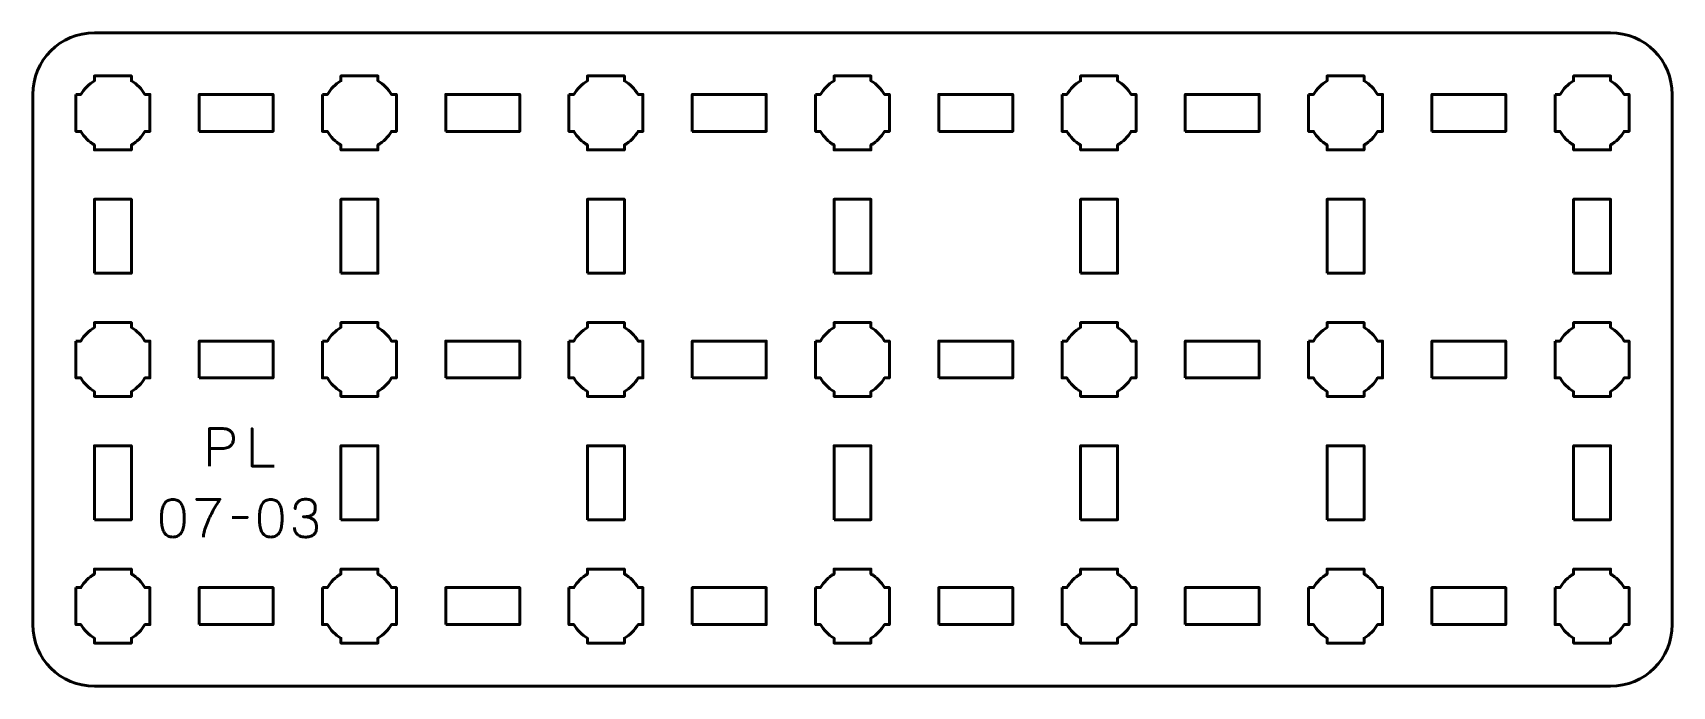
# Model space of a CAD drawing. Header units: centimetres. Extents: x -17.1 to -3.9, y -17.5 to -12.2.
import ezdxf

# ---------------------------------------------------------------- set-up
doc = ezdxf.new("R2010")
doc.units = ezdxf.units.CM
doc.header["$MEASUREMENT"] = 0
doc.layers.add('Layer 1', color=7, linetype='Continuous')

msp = doc.modelspace()

# ---------------------------------------------------------------- linework, layer by layer
at = {"layer": 'Layer 1', "color": 250, "lineweight": 53}
for points in [[(-15.8, -13), (-15.2, -13), (-15.2, -12.7), (-15.8, -12.7), (-15.8, -13)], [(-13.8, -13), (-13.2, -13), (-13.2, -12.7), (-13.8, -12.7), (-13.8, -13)], [(-11.8, -13), (-11.2, -13), (-11.2, -12.7), (-11.8, -12.7), (-11.8, -13)], [(-9.8, -13), (-9.2, -13), (-9.2, -12.7), (-9.8, -12.7), (-9.8, -13)], [(-7.8, -13), (-7.2, -13), (-7.2, -12.7), (-7.8, -12.7), (-7.8, -13)], [(-5.8, -13), (-5.2, -13), (-5.2, -12.7), (-5.8, -12.7), (-5.8, -13)], [(-16.65, -14.15), (-16.35, -14.15), (-16.35, -13.55), (-16.65, -13.55), (-16.65, -14.15)], [(-14.65, -14.15), (-14.35, -14.15), (-14.35, -13.55), (-14.65, -13.55), (-14.65, -14.15)], [(-12.65, -14.15), (-12.35, -14.15), (-12.35, -13.55), (-12.65, -13.55), (-12.65, -14.15)], [(-10.65, -14.15), (-10.35, -14.15), (-10.35, -13.55), (-10.65, -13.55), (-10.65, -14.15)], [(-8.65, -14.15), (-8.35, -14.15), (-8.35, -13.55), (-8.65, -13.55), (-8.65, -14.15)], [(-6.65, -14.15), (-6.35, -14.15), (-6.35, -13.55), (-6.65, -13.55), (-6.65, -14.15)], [(-4.65, -14.15), (-4.35, -14.15), (-4.35, -13.55), (-4.65, -13.55), (-4.65, -14.15)], [(-15.8, -15), (-15.2, -15), (-15.2, -14.7), (-15.8, -14.7), (-15.8, -15)], [(-13.8, -15), (-13.2, -15), (-13.2, -14.7), (-13.8, -14.7), (-13.8, -15)], [(-11.8, -15), (-11.2, -15), (-11.2, -14.7), (-11.8, -14.7), (-11.8, -15)], [(-9.8, -15), (-9.2, -15), (-9.2, -14.7), (-9.8, -14.7), (-9.8, -15)], [(-7.8, -15), (-7.2, -15), (-7.2, -14.7), (-7.8, -14.7), (-7.8, -15)], [(-5.8, -15), (-5.2, -15), (-5.2, -14.7), (-5.8, -14.7), (-5.8, -15)], [(-16.65, -16.15), (-16.35, -16.15), (-16.35, -15.55), (-16.65, -15.55), (-16.65, -16.15)], [(-14.65, -16.15), (-14.35, -16.15), (-14.35, -15.55), (-14.65, -15.55), (-14.65, -16.15)], [(-12.65, -16.15), (-12.35, -16.15), (-12.35, -15.55), (-12.65, -15.55), (-12.65, -16.15)], [(-10.65, -16.15), (-10.35, -16.15), (-10.35, -15.55), (-10.65, -15.55), (-10.65, -16.15)], [(-8.65, -16.15), (-8.35, -16.15), (-8.35, -15.55), (-8.65, -15.55), (-8.65, -16.15)], [(-6.65, -16.15), (-6.35, -16.15), (-6.35, -15.55), (-6.65, -15.55), (-6.65, -16.15)], [(-4.65, -16.15), (-4.35, -16.15), (-4.35, -15.55), (-4.65, -15.55), (-4.65, -16.15)], [(-15.8, -17), (-15.2, -17), (-15.2, -16.7), (-15.8, -16.7), (-15.8, -17)], [(-13.8, -17), (-13.2, -17), (-13.2, -16.7), (-13.8, -16.7), (-13.8, -17)], [(-11.8, -17), (-11.2, -17), (-11.2, -16.7), (-11.8, -16.7), (-11.8, -17)], [(-9.8, -17), (-9.2, -17), (-9.2, -16.7), (-9.8, -16.7), (-9.8, -17)], [(-7.8, -17), (-7.2, -17), (-7.2, -16.7), (-7.8, -16.7), (-7.8, -17)], [(-5.8, -17), (-5.2, -17), (-5.2, -16.7), (-5.8, -16.7), (-5.8, -17)]]:
    msp.add_lwpolyline(points, close=True, dxfattribs=at)
msp.add_open_spline([(-17.15, -17), (-17.15, -17), (-17.15, -12.7), (-17.15, -12.7), (-17.15, -12.7), (-17.15, -12.42391), (-16.92609, -12.2), (-16.65, -12.2), (-16.65, -12.2), (-16.65, -12.2), (-4.35, -12.2), (-4.35, -12.2), (-4.35, -12.2), (-4.07391, -12.2), (-3.85, -12.42391), (-3.85, -12.7), (-3.85, -12.7), (-3.85, -12.7), (-3.85, -17), (-3.85, -17), (-3.85, -17), (-3.85, -17.27609), (-4.07391, -17.5), (-4.35, -17.5), (-4.35, -17.5), (-4.35, -17.5), (-16.65, -17.5), (-16.65, -17.5), (-16.65, -17.5), (-16.92609, -17.5), (-17.15, -17.27609), (-17.15, -17)], degree=3, knots=[0, 0, 0, 0, 0.125, 0.125, 0.125, 0.125, 0.25, 0.25, 0.25, 0.25, 0.375, 0.375, 0.375, 0.375, 0.5, 0.5, 0.5, 0.5, 0.625, 0.625, 0.625, 0.625, 0.75, 0.75, 0.75, 0.75, 0.875, 0.875, 0.875, 0.875, 1, 1, 1, 1], dxfattribs=at)
at = {"layer": 'Layer 1', "lineweight": 53}
for points in [[(-16.8, -12.7), (-16.8, -12.7), (-16.75985, -12.7), (-16.75985, -12.7), (-16.75985, -12.7), (-16.7335, -12.65447), (-16.69553, -12.6165), (-16.65, -12.59015), (-16.65, -12.59015), (-16.65, -12.59015), (-16.65, -12.55), (-16.65, -12.55), (-16.65, -12.55), (-16.65, -12.55), (-16.5, -12.55), (-16.5, -12.55), (-16.5, -12.55), (-16.5, -12.55), (-16.35, -12.55), (-16.35, -12.55), (-16.35, -12.55), (-16.35, -12.55), (-16.35, -12.59015), (-16.35, -12.59015), (-16.35, -12.59015), (-16.30447, -12.6165), (-16.2665, -12.65447), (-16.24015, -12.7), (-16.24015, -12.7), (-16.24015, -12.7), (-16.2, -12.7), (-16.2, -12.7), (-16.2, -12.7), (-16.2, -12.7), (-16.2, -12.85), (-16.2, -12.85), (-16.2, -12.85), (-16.2, -12.85), (-16.2, -13), (-16.2, -13), (-16.2, -13), (-16.2, -13), (-16.24015, -13), (-16.24015, -13), (-16.24015, -13), (-16.2665, -13.04553), (-16.30447, -13.0835), (-16.35, -13.10985), (-16.35, -13.10985), (-16.35, -13.10985), (-16.35, -13.15), (-16.35, -13.15), (-16.35, -13.15), (-16.35, -13.15), (-16.5, -13.15), (-16.5, -13.15), (-16.5, -13.15), (-16.5, -13.15), (-16.65, -13.15), (-16.65, -13.15), (-16.65, -13.15), (-16.65, -13.15), (-16.65, -13.10985), (-16.65, -13.10985), (-16.65, -13.10985), (-16.69553, -13.0835), (-16.7335, -13.04553), (-16.75985, -13), (-16.75985, -13), (-16.75985, -13), (-16.8, -13), (-16.8, -13), (-16.8, -13), (-16.8, -13), (-16.8, -12.85), (-16.8, -12.85), (-16.8, -12.85), (-16.8, -12.85), (-16.8, -12.7), (-16.8, -12.7)], [(-14.8, -12.7), (-14.8, -12.7), (-14.75985, -12.7), (-14.75985, -12.7), (-14.75985, -12.7), (-14.7335, -12.65447), (-14.69553, -12.6165), (-14.65, -12.59015), (-14.65, -12.59015), (-14.65, -12.59015), (-14.65, -12.55), (-14.65, -12.55), (-14.65, -12.55), (-14.65, -12.55), (-14.5, -12.55), (-14.5, -12.55), (-14.5, -12.55), (-14.5, -12.55), (-14.35, -12.55), (-14.35, -12.55), (-14.35, -12.55), (-14.35, -12.55), (-14.35, -12.59015), (-14.35, -12.59015), (-14.35, -12.59015), (-14.30447, -12.6165), (-14.2665, -12.65447), (-14.24015, -12.7), (-14.24015, -12.7), (-14.24015, -12.7), (-14.2, -12.7), (-14.2, -12.7), (-14.2, -12.7), (-14.2, -12.7), (-14.2, -12.85), (-14.2, -12.85), (-14.2, -12.85), (-14.2, -12.85), (-14.2, -13), (-14.2, -13), (-14.2, -13), (-14.2, -13), (-14.24015, -13), (-14.24015, -13), (-14.24015, -13), (-14.2665, -13.04553), (-14.30447, -13.0835), (-14.35, -13.10985), (-14.35, -13.10985), (-14.35, -13.10985), (-14.35, -13.15), (-14.35, -13.15), (-14.35, -13.15), (-14.35, -13.15), (-14.5, -13.15), (-14.5, -13.15), (-14.5, -13.15), (-14.5, -13.15), (-14.65, -13.15), (-14.65, -13.15), (-14.65, -13.15), (-14.65, -13.15), (-14.65, -13.10985), (-14.65, -13.10985), (-14.65, -13.10985), (-14.69553, -13.0835), (-14.7335, -13.04553), (-14.75985, -13), (-14.75985, -13), (-14.75985, -13), (-14.8, -13), (-14.8, -13), (-14.8, -13), (-14.8, -13), (-14.8, -12.85), (-14.8, -12.85), (-14.8, -12.85), (-14.8, -12.85), (-14.8, -12.7), (-14.8, -12.7)], [(-12.8, -12.7), (-12.8, -12.7), (-12.75985, -12.7), (-12.75985, -12.7), (-12.75985, -12.7), (-12.7335, -12.65447), (-12.69553, -12.6165), (-12.65, -12.59015), (-12.65, -12.59015), (-12.65, -12.59015), (-12.65, -12.55), (-12.65, -12.55), (-12.65, -12.55), (-12.65, -12.55), (-12.5, -12.55), (-12.5, -12.55), (-12.5, -12.55), (-12.5, -12.55), (-12.35, -12.55), (-12.35, -12.55), (-12.35, -12.55), (-12.35, -12.55), (-12.35, -12.59015), (-12.35, -12.59015), (-12.35, -12.59015), (-12.30447, -12.6165), (-12.2665, -12.65447), (-12.24015, -12.7), (-12.24015, -12.7), (-12.24015, -12.7), (-12.2, -12.7), (-12.2, -12.7), (-12.2, -12.7), (-12.2, -12.7), (-12.2, -12.85), (-12.2, -12.85), (-12.2, -12.85), (-12.2, -12.85), (-12.2, -13), (-12.2, -13), (-12.2, -13), (-12.2, -13), (-12.24015, -13), (-12.24015, -13), (-12.24015, -13), (-12.2665, -13.04553), (-12.30447, -13.0835), (-12.35, -13.10985), (-12.35, -13.10985), (-12.35, -13.10985), (-12.35, -13.15), (-12.35, -13.15), (-12.35, -13.15), (-12.35, -13.15), (-12.5, -13.15), (-12.5, -13.15), (-12.5, -13.15), (-12.5, -13.15), (-12.65, -13.15), (-12.65, -13.15), (-12.65, -13.15), (-12.65, -13.15), (-12.65, -13.10985), (-12.65, -13.10985), (-12.65, -13.10985), (-12.69553, -13.0835), (-12.7335, -13.04553), (-12.75985, -13), (-12.75985, -13), (-12.75985, -13), (-12.8, -13), (-12.8, -13), (-12.8, -13), (-12.8, -13), (-12.8, -12.85), (-12.8, -12.85), (-12.8, -12.85), (-12.8, -12.85), (-12.8, -12.7), (-12.8, -12.7)], [(-10.8, -12.7), (-10.8, -12.7), (-10.75985, -12.7), (-10.75985, -12.7), (-10.75985, -12.7), (-10.7335, -12.65447), (-10.69553, -12.6165), (-10.65, -12.59015), (-10.65, -12.59015), (-10.65, -12.59015), (-10.65, -12.55), (-10.65, -12.55), (-10.65, -12.55), (-10.65, -12.55), (-10.5, -12.55), (-10.5, -12.55), (-10.5, -12.55), (-10.5, -12.55), (-10.35, -12.55), (-10.35, -12.55), (-10.35, -12.55), (-10.35, -12.55), (-10.35, -12.59015), (-10.35, -12.59015), (-10.35, -12.59015), (-10.30447, -12.6165), (-10.2665, -12.65447), (-10.24015, -12.7), (-10.24015, -12.7), (-10.24015, -12.7), (-10.2, -12.7), (-10.2, -12.7), (-10.2, -12.7), (-10.2, -12.7), (-10.2, -12.85), (-10.2, -12.85), (-10.2, -12.85), (-10.2, -12.85), (-10.2, -13), (-10.2, -13), (-10.2, -13), (-10.2, -13), (-10.24015, -13), (-10.24015, -13), (-10.24015, -13), (-10.2665, -13.04553), (-10.30447, -13.0835), (-10.35, -13.10985), (-10.35, -13.10985), (-10.35, -13.10985), (-10.35, -13.15), (-10.35, -13.15), (-10.35, -13.15), (-10.35, -13.15), (-10.5, -13.15), (-10.5, -13.15), (-10.5, -13.15), (-10.5, -13.15), (-10.65, -13.15), (-10.65, -13.15), (-10.65, -13.15), (-10.65, -13.15), (-10.65, -13.10985), (-10.65, -13.10985), (-10.65, -13.10985), (-10.69553, -13.0835), (-10.7335, -13.04553), (-10.75985, -13), (-10.75985, -13), (-10.75985, -13), (-10.8, -13), (-10.8, -13), (-10.8, -13), (-10.8, -13), (-10.8, -12.85), (-10.8, -12.85), (-10.8, -12.85), (-10.8, -12.85), (-10.8, -12.7), (-10.8, -12.7)], [(-8.8, -12.7), (-8.8, -12.7), (-8.75985, -12.7), (-8.75985, -12.7), (-8.75985, -12.7), (-8.7335, -12.65447), (-8.69553, -12.6165), (-8.65, -12.59015), (-8.65, -12.59015), (-8.65, -12.59015), (-8.65, -12.55), (-8.65, -12.55), (-8.65, -12.55), (-8.65, -12.55), (-8.5, -12.55), (-8.5, -12.55), (-8.5, -12.55), (-8.5, -12.55), (-8.35, -12.55), (-8.35, -12.55), (-8.35, -12.55), (-8.35, -12.55), (-8.35, -12.59015), (-8.35, -12.59015), (-8.35, -12.59015), (-8.30447, -12.6165), (-8.2665, -12.65447), (-8.24015, -12.7), (-8.24015, -12.7), (-8.24015, -12.7), (-8.2, -12.7), (-8.2, -12.7), (-8.2, -12.7), (-8.2, -12.7), (-8.2, -12.85), (-8.2, -12.85), (-8.2, -12.85), (-8.2, -12.85), (-8.2, -13), (-8.2, -13), (-8.2, -13), (-8.2, -13), (-8.24015, -13), (-8.24015, -13), (-8.24015, -13), (-8.2665, -13.04553), (-8.30447, -13.0835), (-8.35, -13.10985), (-8.35, -13.10985), (-8.35, -13.10985), (-8.35, -13.15), (-8.35, -13.15), (-8.35, -13.15), (-8.35, -13.15), (-8.5, -13.15), (-8.5, -13.15), (-8.5, -13.15), (-8.5, -13.15), (-8.65, -13.15), (-8.65, -13.15), (-8.65, -13.15), (-8.65, -13.15), (-8.65, -13.10985), (-8.65, -13.10985), (-8.65, -13.10985), (-8.69553, -13.0835), (-8.7335, -13.04553), (-8.75985, -13), (-8.75985, -13), (-8.75985, -13), (-8.8, -13), (-8.8, -13), (-8.8, -13), (-8.8, -13), (-8.8, -12.85), (-8.8, -12.85), (-8.8, -12.85), (-8.8, -12.85), (-8.8, -12.7), (-8.8, -12.7)], [(-6.8, -12.7), (-6.8, -12.7), (-6.75985, -12.7), (-6.75985, -12.7), (-6.75985, -12.7), (-6.7335, -12.65447), (-6.69553, -12.6165), (-6.65, -12.59015), (-6.65, -12.59015), (-6.65, -12.59015), (-6.65, -12.55), (-6.65, -12.55), (-6.65, -12.55), (-6.65, -12.55), (-6.5, -12.55), (-6.5, -12.55), (-6.5, -12.55), (-6.5, -12.55), (-6.35, -12.55), (-6.35, -12.55), (-6.35, -12.55), (-6.35, -12.55), (-6.35, -12.59015), (-6.35, -12.59015), (-6.35, -12.59015), (-6.30447, -12.6165), (-6.2665, -12.65447), (-6.24015, -12.7), (-6.24015, -12.7), (-6.24015, -12.7), (-6.2, -12.7), (-6.2, -12.7), (-6.2, -12.7), (-6.2, -12.7), (-6.2, -12.85), (-6.2, -12.85), (-6.2, -12.85), (-6.2, -12.85), (-6.2, -13), (-6.2, -13), (-6.2, -13), (-6.2, -13), (-6.24015, -13), (-6.24015, -13), (-6.24015, -13), (-6.2665, -13.04553), (-6.30447, -13.0835), (-6.35, -13.10985), (-6.35, -13.10985), (-6.35, -13.10985), (-6.35, -13.15), (-6.35, -13.15), (-6.35, -13.15), (-6.35, -13.15), (-6.5, -13.15), (-6.5, -13.15), (-6.5, -13.15), (-6.5, -13.15), (-6.65, -13.15), (-6.65, -13.15), (-6.65, -13.15), (-6.65, -13.15), (-6.65, -13.10985), (-6.65, -13.10985), (-6.65, -13.10985), (-6.69553, -13.0835), (-6.7335, -13.04553), (-6.75985, -13), (-6.75985, -13), (-6.75985, -13), (-6.8, -13), (-6.8, -13), (-6.8, -13), (-6.8, -13), (-6.8, -12.85), (-6.8, -12.85), (-6.8, -12.85), (-6.8, -12.85), (-6.8, -12.7), (-6.8, -12.7)], [(-4.8, -12.7), (-4.8, -12.7), (-4.75985, -12.7), (-4.75985, -12.7), (-4.75985, -12.7), (-4.7335, -12.65447), (-4.69553, -12.6165), (-4.65, -12.59015), (-4.65, -12.59015), (-4.65, -12.59015), (-4.65, -12.55), (-4.65, -12.55), (-4.65, -12.55), (-4.65, -12.55), (-4.5, -12.55), (-4.5, -12.55), (-4.5, -12.55), (-4.5, -12.55), (-4.35, -12.55), (-4.35, -12.55), (-4.35, -12.55), (-4.35, -12.55), (-4.35, -12.59015), (-4.35, -12.59015), (-4.35, -12.59015), (-4.30447, -12.6165), (-4.2665, -12.65447), (-4.24015, -12.7), (-4.24015, -12.7), (-4.24015, -12.7), (-4.2, -12.7), (-4.2, -12.7), (-4.2, -12.7), (-4.2, -12.7), (-4.2, -12.85), (-4.2, -12.85), (-4.2, -12.85), (-4.2, -12.85), (-4.2, -13), (-4.2, -13), (-4.2, -13), (-4.2, -13), (-4.24015, -13), (-4.24015, -13), (-4.24015, -13), (-4.2665, -13.04553), (-4.30447, -13.0835), (-4.35, -13.10985), (-4.35, -13.10985), (-4.35, -13.10985), (-4.35, -13.15), (-4.35, -13.15), (-4.35, -13.15), (-4.35, -13.15), (-4.5, -13.15), (-4.5, -13.15), (-4.5, -13.15), (-4.5, -13.15), (-4.65, -13.15), (-4.65, -13.15), (-4.65, -13.15), (-4.65, -13.15), (-4.65, -13.10985), (-4.65, -13.10985), (-4.65, -13.10985), (-4.69553, -13.0835), (-4.7335, -13.04553), (-4.75985, -13), (-4.75985, -13), (-4.75985, -13), (-4.8, -13), (-4.8, -13), (-4.8, -13), (-4.8, -13), (-4.8, -12.85), (-4.8, -12.85), (-4.8, -12.85), (-4.8, -12.85), (-4.8, -12.7), (-4.8, -12.7)], [(-16.8, -14.7), (-16.8, -14.7), (-16.75985, -14.7), (-16.75985, -14.7), (-16.75985, -14.7), (-16.7335, -14.65447), (-16.69553, -14.6165), (-16.65, -14.59015), (-16.65, -14.59015), (-16.65, -14.59015), (-16.65, -14.55), (-16.65, -14.55), (-16.65, -14.55), (-16.65, -14.55), (-16.5, -14.55), (-16.5, -14.55), (-16.5, -14.55), (-16.5, -14.55), (-16.35, -14.55), (-16.35, -14.55), (-16.35, -14.55), (-16.35, -14.55), (-16.35, -14.59015), (-16.35, -14.59015), (-16.35, -14.59015), (-16.30447, -14.6165), (-16.2665, -14.65447), (-16.24015, -14.7), (-16.24015, -14.7), (-16.24015, -14.7), (-16.2, -14.7), (-16.2, -14.7), (-16.2, -14.7), (-16.2, -14.7), (-16.2, -14.85), (-16.2, -14.85), (-16.2, -14.85), (-16.2, -14.85), (-16.2, -15), (-16.2, -15), (-16.2, -15), (-16.2, -15), (-16.24015, -15), (-16.24015, -15), (-16.24015, -15), (-16.2665, -15.04553), (-16.30447, -15.0835), (-16.35, -15.10985), (-16.35, -15.10985), (-16.35, -15.10985), (-16.35, -15.15), (-16.35, -15.15), (-16.35, -15.15), (-16.35, -15.15), (-16.5, -15.15), (-16.5, -15.15), (-16.5, -15.15), (-16.5, -15.15), (-16.65, -15.15), (-16.65, -15.15), (-16.65, -15.15), (-16.65, -15.15), (-16.65, -15.10985), (-16.65, -15.10985), (-16.65, -15.10985), (-16.69553, -15.0835), (-16.7335, -15.04553), (-16.75985, -15), (-16.75985, -15), (-16.75985, -15), (-16.8, -15), (-16.8, -15), (-16.8, -15), (-16.8, -15), (-16.8, -14.85), (-16.8, -14.85), (-16.8, -14.85), (-16.8, -14.85), (-16.8, -14.7), (-16.8, -14.7)], [(-14.8, -14.7), (-14.8, -14.7), (-14.75985, -14.7), (-14.75985, -14.7), (-14.75985, -14.7), (-14.7335, -14.65447), (-14.69553, -14.6165), (-14.65, -14.59015), (-14.65, -14.59015), (-14.65, -14.59015), (-14.65, -14.55), (-14.65, -14.55), (-14.65, -14.55), (-14.65, -14.55), (-14.5, -14.55), (-14.5, -14.55), (-14.5, -14.55), (-14.5, -14.55), (-14.35, -14.55), (-14.35, -14.55), (-14.35, -14.55), (-14.35, -14.55), (-14.35, -14.59015), (-14.35, -14.59015), (-14.35, -14.59015), (-14.30447, -14.6165), (-14.2665, -14.65447), (-14.24015, -14.7), (-14.24015, -14.7), (-14.24015, -14.7), (-14.2, -14.7), (-14.2, -14.7), (-14.2, -14.7), (-14.2, -14.7), (-14.2, -14.85), (-14.2, -14.85), (-14.2, -14.85), (-14.2, -14.85), (-14.2, -15), (-14.2, -15), (-14.2, -15), (-14.2, -15), (-14.24015, -15), (-14.24015, -15), (-14.24015, -15), (-14.2665, -15.04553), (-14.30447, -15.0835), (-14.35, -15.10985), (-14.35, -15.10985), (-14.35, -15.10985), (-14.35, -15.15), (-14.35, -15.15), (-14.35, -15.15), (-14.35, -15.15), (-14.5, -15.15), (-14.5, -15.15), (-14.5, -15.15), (-14.5, -15.15), (-14.65, -15.15), (-14.65, -15.15), (-14.65, -15.15), (-14.65, -15.15), (-14.65, -15.10985), (-14.65, -15.10985), (-14.65, -15.10985), (-14.69553, -15.0835), (-14.7335, -15.04553), (-14.75985, -15), (-14.75985, -15), (-14.75985, -15), (-14.8, -15), (-14.8, -15), (-14.8, -15), (-14.8, -15), (-14.8, -14.85), (-14.8, -14.85), (-14.8, -14.85), (-14.8, -14.85), (-14.8, -14.7), (-14.8, -14.7)], [(-12.8, -14.7), (-12.8, -14.7), (-12.75985, -14.7), (-12.75985, -14.7), (-12.75985, -14.7), (-12.7335, -14.65447), (-12.69553, -14.6165), (-12.65, -14.59015), (-12.65, -14.59015), (-12.65, -14.59015), (-12.65, -14.55), (-12.65, -14.55), (-12.65, -14.55), (-12.65, -14.55), (-12.5, -14.55), (-12.5, -14.55), (-12.5, -14.55), (-12.5, -14.55), (-12.35, -14.55), (-12.35, -14.55), (-12.35, -14.55), (-12.35, -14.55), (-12.35, -14.59015), (-12.35, -14.59015), (-12.35, -14.59015), (-12.30447, -14.6165), (-12.2665, -14.65447), (-12.24015, -14.7), (-12.24015, -14.7), (-12.24015, -14.7), (-12.2, -14.7), (-12.2, -14.7), (-12.2, -14.7), (-12.2, -14.7), (-12.2, -14.85), (-12.2, -14.85), (-12.2, -14.85), (-12.2, -14.85), (-12.2, -15), (-12.2, -15), (-12.2, -15), (-12.2, -15), (-12.24015, -15), (-12.24015, -15), (-12.24015, -15), (-12.2665, -15.04553), (-12.30447, -15.0835), (-12.35, -15.10985), (-12.35, -15.10985), (-12.35, -15.10985), (-12.35, -15.15), (-12.35, -15.15), (-12.35, -15.15), (-12.35, -15.15), (-12.5, -15.15), (-12.5, -15.15), (-12.5, -15.15), (-12.5, -15.15), (-12.65, -15.15), (-12.65, -15.15), (-12.65, -15.15), (-12.65, -15.15), (-12.65, -15.10985), (-12.65, -15.10985), (-12.65, -15.10985), (-12.69553, -15.0835), (-12.7335, -15.04553), (-12.75985, -15), (-12.75985, -15), (-12.75985, -15), (-12.8, -15), (-12.8, -15), (-12.8, -15), (-12.8, -15), (-12.8, -14.85), (-12.8, -14.85), (-12.8, -14.85), (-12.8, -14.85), (-12.8, -14.7), (-12.8, -14.7)], [(-10.8, -14.7), (-10.8, -14.7), (-10.75985, -14.7), (-10.75985, -14.7), (-10.75985, -14.7), (-10.7335, -14.65447), (-10.69553, -14.6165), (-10.65, -14.59015), (-10.65, -14.59015), (-10.65, -14.59015), (-10.65, -14.55), (-10.65, -14.55), (-10.65, -14.55), (-10.65, -14.55), (-10.5, -14.55), (-10.5, -14.55), (-10.5, -14.55), (-10.5, -14.55), (-10.35, -14.55), (-10.35, -14.55), (-10.35, -14.55), (-10.35, -14.55), (-10.35, -14.59015), (-10.35, -14.59015), (-10.35, -14.59015), (-10.30447, -14.6165), (-10.2665, -14.65447), (-10.24015, -14.7), (-10.24015, -14.7), (-10.24015, -14.7), (-10.2, -14.7), (-10.2, -14.7), (-10.2, -14.7), (-10.2, -14.7), (-10.2, -14.85), (-10.2, -14.85), (-10.2, -14.85), (-10.2, -14.85), (-10.2, -15), (-10.2, -15), (-10.2, -15), (-10.2, -15), (-10.24015, -15), (-10.24015, -15), (-10.24015, -15), (-10.2665, -15.04553), (-10.30447, -15.0835), (-10.35, -15.10985), (-10.35, -15.10985), (-10.35, -15.10985), (-10.35, -15.15), (-10.35, -15.15), (-10.35, -15.15), (-10.35, -15.15), (-10.5, -15.15), (-10.5, -15.15), (-10.5, -15.15), (-10.5, -15.15), (-10.65, -15.15), (-10.65, -15.15), (-10.65, -15.15), (-10.65, -15.15), (-10.65, -15.10985), (-10.65, -15.10985), (-10.65, -15.10985), (-10.69553, -15.0835), (-10.7335, -15.04553), (-10.75985, -15), (-10.75985, -15), (-10.75985, -15), (-10.8, -15), (-10.8, -15), (-10.8, -15), (-10.8, -15), (-10.8, -14.85), (-10.8, -14.85), (-10.8, -14.85), (-10.8, -14.85), (-10.8, -14.7), (-10.8, -14.7)], [(-8.8, -14.7), (-8.8, -14.7), (-8.75985, -14.7), (-8.75985, -14.7), (-8.75985, -14.7), (-8.7335, -14.65447), (-8.69553, -14.6165), (-8.65, -14.59015), (-8.65, -14.59015), (-8.65, -14.59015), (-8.65, -14.55), (-8.65, -14.55), (-8.65, -14.55), (-8.65, -14.55), (-8.5, -14.55), (-8.5, -14.55), (-8.5, -14.55), (-8.5, -14.55), (-8.35, -14.55), (-8.35, -14.55), (-8.35, -14.55), (-8.35, -14.55), (-8.35, -14.59015), (-8.35, -14.59015), (-8.35, -14.59015), (-8.30447, -14.6165), (-8.2665, -14.65447), (-8.24015, -14.7), (-8.24015, -14.7), (-8.24015, -14.7), (-8.2, -14.7), (-8.2, -14.7), (-8.2, -14.7), (-8.2, -14.7), (-8.2, -14.85), (-8.2, -14.85), (-8.2, -14.85), (-8.2, -14.85), (-8.2, -15), (-8.2, -15), (-8.2, -15), (-8.2, -15), (-8.24015, -15), (-8.24015, -15), (-8.24015, -15), (-8.2665, -15.04553), (-8.30447, -15.0835), (-8.35, -15.10985), (-8.35, -15.10985), (-8.35, -15.10985), (-8.35, -15.15), (-8.35, -15.15), (-8.35, -15.15), (-8.35, -15.15), (-8.5, -15.15), (-8.5, -15.15), (-8.5, -15.15), (-8.5, -15.15), (-8.65, -15.15), (-8.65, -15.15), (-8.65, -15.15), (-8.65, -15.15), (-8.65, -15.10985), (-8.65, -15.10985), (-8.65, -15.10985), (-8.69553, -15.0835), (-8.7335, -15.04553), (-8.75985, -15), (-8.75985, -15), (-8.75985, -15), (-8.8, -15), (-8.8, -15), (-8.8, -15), (-8.8, -15), (-8.8, -14.85), (-8.8, -14.85), (-8.8, -14.85), (-8.8, -14.85), (-8.8, -14.7), (-8.8, -14.7)], [(-6.8, -14.7), (-6.8, -14.7), (-6.75985, -14.7), (-6.75985, -14.7), (-6.75985, -14.7), (-6.7335, -14.65447), (-6.69553, -14.6165), (-6.65, -14.59015), (-6.65, -14.59015), (-6.65, -14.59015), (-6.65, -14.55), (-6.65, -14.55), (-6.65, -14.55), (-6.65, -14.55), (-6.5, -14.55), (-6.5, -14.55), (-6.5, -14.55), (-6.5, -14.55), (-6.35, -14.55), (-6.35, -14.55), (-6.35, -14.55), (-6.35, -14.55), (-6.35, -14.59015), (-6.35, -14.59015), (-6.35, -14.59015), (-6.30447, -14.6165), (-6.2665, -14.65447), (-6.24015, -14.7), (-6.24015, -14.7), (-6.24015, -14.7), (-6.2, -14.7), (-6.2, -14.7), (-6.2, -14.7), (-6.2, -14.7), (-6.2, -14.85), (-6.2, -14.85), (-6.2, -14.85), (-6.2, -14.85), (-6.2, -15), (-6.2, -15), (-6.2, -15), (-6.2, -15), (-6.24015, -15), (-6.24015, -15), (-6.24015, -15), (-6.2665, -15.04553), (-6.30447, -15.0835), (-6.35, -15.10985), (-6.35, -15.10985), (-6.35, -15.10985), (-6.35, -15.15), (-6.35, -15.15), (-6.35, -15.15), (-6.35, -15.15), (-6.5, -15.15), (-6.5, -15.15), (-6.5, -15.15), (-6.5, -15.15), (-6.65, -15.15), (-6.65, -15.15), (-6.65, -15.15), (-6.65, -15.15), (-6.65, -15.10985), (-6.65, -15.10985), (-6.65, -15.10985), (-6.69553, -15.0835), (-6.7335, -15.04553), (-6.75985, -15), (-6.75985, -15), (-6.75985, -15), (-6.8, -15), (-6.8, -15), (-6.8, -15), (-6.8, -15), (-6.8, -14.85), (-6.8, -14.85), (-6.8, -14.85), (-6.8, -14.85), (-6.8, -14.7), (-6.8, -14.7)], [(-4.8, -14.7), (-4.8, -14.7), (-4.75985, -14.7), (-4.75985, -14.7), (-4.75985, -14.7), (-4.7335, -14.65447), (-4.69553, -14.6165), (-4.65, -14.59015), (-4.65, -14.59015), (-4.65, -14.59015), (-4.65, -14.55), (-4.65, -14.55), (-4.65, -14.55), (-4.65, -14.55), (-4.5, -14.55), (-4.5, -14.55), (-4.5, -14.55), (-4.5, -14.55), (-4.35, -14.55), (-4.35, -14.55), (-4.35, -14.55), (-4.35, -14.55), (-4.35, -14.59015), (-4.35, -14.59015), (-4.35, -14.59015), (-4.30447, -14.6165), (-4.2665, -14.65447), (-4.24015, -14.7), (-4.24015, -14.7), (-4.24015, -14.7), (-4.2, -14.7), (-4.2, -14.7), (-4.2, -14.7), (-4.2, -14.7), (-4.2, -14.85), (-4.2, -14.85), (-4.2, -14.85), (-4.2, -14.85), (-4.2, -15), (-4.2, -15), (-4.2, -15), (-4.2, -15), (-4.24015, -15), (-4.24015, -15), (-4.24015, -15), (-4.2665, -15.04553), (-4.30447, -15.0835), (-4.35, -15.10985), (-4.35, -15.10985), (-4.35, -15.10985), (-4.35, -15.15), (-4.35, -15.15), (-4.35, -15.15), (-4.35, -15.15), (-4.5, -15.15), (-4.5, -15.15), (-4.5, -15.15), (-4.5, -15.15), (-4.65, -15.15), (-4.65, -15.15), (-4.65, -15.15), (-4.65, -15.15), (-4.65, -15.10985), (-4.65, -15.10985), (-4.65, -15.10985), (-4.69553, -15.0835), (-4.7335, -15.04553), (-4.75985, -15), (-4.75985, -15), (-4.75985, -15), (-4.8, -15), (-4.8, -15), (-4.8, -15), (-4.8, -15), (-4.8, -14.85), (-4.8, -14.85), (-4.8, -14.85), (-4.8, -14.85), (-4.8, -14.7), (-4.8, -14.7)], [(-16.8, -16.7), (-16.8, -16.7), (-16.75985, -16.7), (-16.75985, -16.7), (-16.75985, -16.7), (-16.7335, -16.65447), (-16.69553, -16.6165), (-16.65, -16.59015), (-16.65, -16.59015), (-16.65, -16.59015), (-16.65, -16.55), (-16.65, -16.55), (-16.65, -16.55), (-16.65, -16.55), (-16.5, -16.55), (-16.5, -16.55), (-16.5, -16.55), (-16.5, -16.55), (-16.35, -16.55), (-16.35, -16.55), (-16.35, -16.55), (-16.35, -16.55), (-16.35, -16.59015), (-16.35, -16.59015), (-16.35, -16.59015), (-16.30447, -16.6165), (-16.2665, -16.65447), (-16.24015, -16.7), (-16.24015, -16.7), (-16.24015, -16.7), (-16.2, -16.7), (-16.2, -16.7), (-16.2, -16.7), (-16.2, -16.7), (-16.2, -16.85), (-16.2, -16.85), (-16.2, -16.85), (-16.2, -16.85), (-16.2, -17), (-16.2, -17), (-16.2, -17), (-16.2, -17), (-16.24015, -17), (-16.24015, -17), (-16.24015, -17), (-16.2665, -17.04553), (-16.30447, -17.0835), (-16.35, -17.10985), (-16.35, -17.10985), (-16.35, -17.10985), (-16.35, -17.15), (-16.35, -17.15), (-16.35, -17.15), (-16.35, -17.15), (-16.5, -17.15), (-16.5, -17.15), (-16.5, -17.15), (-16.5, -17.15), (-16.65, -17.15), (-16.65, -17.15), (-16.65, -17.15), (-16.65, -17.15), (-16.65, -17.10985), (-16.65, -17.10985), (-16.65, -17.10985), (-16.69553, -17.0835), (-16.7335, -17.04553), (-16.75985, -17), (-16.75985, -17), (-16.75985, -17), (-16.8, -17), (-16.8, -17), (-16.8, -17), (-16.8, -17), (-16.8, -16.85), (-16.8, -16.85), (-16.8, -16.85), (-16.8, -16.85), (-16.8, -16.7), (-16.8, -16.7)], [(-14.8, -16.7), (-14.8, -16.7), (-14.75985, -16.7), (-14.75985, -16.7), (-14.75985, -16.7), (-14.7335, -16.65447), (-14.69553, -16.6165), (-14.65, -16.59015), (-14.65, -16.59015), (-14.65, -16.59015), (-14.65, -16.55), (-14.65, -16.55), (-14.65, -16.55), (-14.65, -16.55), (-14.5, -16.55), (-14.5, -16.55), (-14.5, -16.55), (-14.5, -16.55), (-14.35, -16.55), (-14.35, -16.55), (-14.35, -16.55), (-14.35, -16.55), (-14.35, -16.59015), (-14.35, -16.59015), (-14.35, -16.59015), (-14.30447, -16.6165), (-14.2665, -16.65447), (-14.24015, -16.7), (-14.24015, -16.7), (-14.24015, -16.7), (-14.2, -16.7), (-14.2, -16.7), (-14.2, -16.7), (-14.2, -16.7), (-14.2, -16.85), (-14.2, -16.85), (-14.2, -16.85), (-14.2, -16.85), (-14.2, -17), (-14.2, -17), (-14.2, -17), (-14.2, -17), (-14.24015, -17), (-14.24015, -17), (-14.24015, -17), (-14.2665, -17.04553), (-14.30447, -17.0835), (-14.35, -17.10985), (-14.35, -17.10985), (-14.35, -17.10985), (-14.35, -17.15), (-14.35, -17.15), (-14.35, -17.15), (-14.35, -17.15), (-14.5, -17.15), (-14.5, -17.15), (-14.5, -17.15), (-14.5, -17.15), (-14.65, -17.15), (-14.65, -17.15), (-14.65, -17.15), (-14.65, -17.15), (-14.65, -17.10985), (-14.65, -17.10985), (-14.65, -17.10985), (-14.69553, -17.0835), (-14.7335, -17.04553), (-14.75985, -17), (-14.75985, -17), (-14.75985, -17), (-14.8, -17), (-14.8, -17), (-14.8, -17), (-14.8, -17), (-14.8, -16.85), (-14.8, -16.85), (-14.8, -16.85), (-14.8, -16.85), (-14.8, -16.7), (-14.8, -16.7)], [(-12.8, -16.7), (-12.8, -16.7), (-12.75985, -16.7), (-12.75985, -16.7), (-12.75985, -16.7), (-12.7335, -16.65447), (-12.69553, -16.6165), (-12.65, -16.59015), (-12.65, -16.59015), (-12.65, -16.59015), (-12.65, -16.55), (-12.65, -16.55), (-12.65, -16.55), (-12.65, -16.55), (-12.5, -16.55), (-12.5, -16.55), (-12.5, -16.55), (-12.5, -16.55), (-12.35, -16.55), (-12.35, -16.55), (-12.35, -16.55), (-12.35, -16.55), (-12.35, -16.59015), (-12.35, -16.59015), (-12.35, -16.59015), (-12.30447, -16.6165), (-12.2665, -16.65447), (-12.24015, -16.7), (-12.24015, -16.7), (-12.24015, -16.7), (-12.2, -16.7), (-12.2, -16.7), (-12.2, -16.7), (-12.2, -16.7), (-12.2, -16.85), (-12.2, -16.85), (-12.2, -16.85), (-12.2, -16.85), (-12.2, -17), (-12.2, -17), (-12.2, -17), (-12.2, -17), (-12.24015, -17), (-12.24015, -17), (-12.24015, -17), (-12.2665, -17.04553), (-12.30447, -17.0835), (-12.35, -17.10985), (-12.35, -17.10985), (-12.35, -17.10985), (-12.35, -17.15), (-12.35, -17.15), (-12.35, -17.15), (-12.35, -17.15), (-12.5, -17.15), (-12.5, -17.15), (-12.5, -17.15), (-12.5, -17.15), (-12.65, -17.15), (-12.65, -17.15), (-12.65, -17.15), (-12.65, -17.15), (-12.65, -17.10985), (-12.65, -17.10985), (-12.65, -17.10985), (-12.69553, -17.0835), (-12.7335, -17.04553), (-12.75985, -17), (-12.75985, -17), (-12.75985, -17), (-12.8, -17), (-12.8, -17), (-12.8, -17), (-12.8, -17), (-12.8, -16.85), (-12.8, -16.85), (-12.8, -16.85), (-12.8, -16.85), (-12.8, -16.7), (-12.8, -16.7)], [(-10.8, -16.7), (-10.8, -16.7), (-10.75985, -16.7), (-10.75985, -16.7), (-10.75985, -16.7), (-10.7335, -16.65447), (-10.69553, -16.6165), (-10.65, -16.59015), (-10.65, -16.59015), (-10.65, -16.59015), (-10.65, -16.55), (-10.65, -16.55), (-10.65, -16.55), (-10.65, -16.55), (-10.5, -16.55), (-10.5, -16.55), (-10.5, -16.55), (-10.5, -16.55), (-10.35, -16.55), (-10.35, -16.55), (-10.35, -16.55), (-10.35, -16.55), (-10.35, -16.59015), (-10.35, -16.59015), (-10.35, -16.59015), (-10.30447, -16.6165), (-10.2665, -16.65447), (-10.24015, -16.7), (-10.24015, -16.7), (-10.24015, -16.7), (-10.2, -16.7), (-10.2, -16.7), (-10.2, -16.7), (-10.2, -16.7), (-10.2, -16.85), (-10.2, -16.85), (-10.2, -16.85), (-10.2, -16.85), (-10.2, -17), (-10.2, -17), (-10.2, -17), (-10.2, -17), (-10.24015, -17), (-10.24015, -17), (-10.24015, -17), (-10.2665, -17.04553), (-10.30447, -17.0835), (-10.35, -17.10985), (-10.35, -17.10985), (-10.35, -17.10985), (-10.35, -17.15), (-10.35, -17.15), (-10.35, -17.15), (-10.35, -17.15), (-10.5, -17.15), (-10.5, -17.15), (-10.5, -17.15), (-10.5, -17.15), (-10.65, -17.15), (-10.65, -17.15), (-10.65, -17.15), (-10.65, -17.15), (-10.65, -17.10985), (-10.65, -17.10985), (-10.65, -17.10985), (-10.69553, -17.0835), (-10.7335, -17.04553), (-10.75985, -17), (-10.75985, -17), (-10.75985, -17), (-10.8, -17), (-10.8, -17), (-10.8, -17), (-10.8, -17), (-10.8, -16.85), (-10.8, -16.85), (-10.8, -16.85), (-10.8, -16.85), (-10.8, -16.7), (-10.8, -16.7)], [(-8.8, -16.7), (-8.8, -16.7), (-8.75985, -16.7), (-8.75985, -16.7), (-8.75985, -16.7), (-8.7335, -16.65447), (-8.69553, -16.6165), (-8.65, -16.59015), (-8.65, -16.59015), (-8.65, -16.59015), (-8.65, -16.55), (-8.65, -16.55), (-8.65, -16.55), (-8.65, -16.55), (-8.5, -16.55), (-8.5, -16.55), (-8.5, -16.55), (-8.5, -16.55), (-8.35, -16.55), (-8.35, -16.55), (-8.35, -16.55), (-8.35, -16.55), (-8.35, -16.59015), (-8.35, -16.59015), (-8.35, -16.59015), (-8.30447, -16.6165), (-8.2665, -16.65447), (-8.24015, -16.7), (-8.24015, -16.7), (-8.24015, -16.7), (-8.2, -16.7), (-8.2, -16.7), (-8.2, -16.7), (-8.2, -16.7), (-8.2, -16.85), (-8.2, -16.85), (-8.2, -16.85), (-8.2, -16.85), (-8.2, -17), (-8.2, -17), (-8.2, -17), (-8.2, -17), (-8.24015, -17), (-8.24015, -17), (-8.24015, -17), (-8.2665, -17.04553), (-8.30447, -17.0835), (-8.35, -17.10985), (-8.35, -17.10985), (-8.35, -17.10985), (-8.35, -17.15), (-8.35, -17.15), (-8.35, -17.15), (-8.35, -17.15), (-8.5, -17.15), (-8.5, -17.15), (-8.5, -17.15), (-8.5, -17.15), (-8.65, -17.15), (-8.65, -17.15), (-8.65, -17.15), (-8.65, -17.15), (-8.65, -17.10985), (-8.65, -17.10985), (-8.65, -17.10985), (-8.69553, -17.0835), (-8.7335, -17.04553), (-8.75985, -17), (-8.75985, -17), (-8.75985, -17), (-8.8, -17), (-8.8, -17), (-8.8, -17), (-8.8, -17), (-8.8, -16.85), (-8.8, -16.85), (-8.8, -16.85), (-8.8, -16.85), (-8.8, -16.7), (-8.8, -16.7)], [(-6.8, -16.7), (-6.8, -16.7), (-6.75985, -16.7), (-6.75985, -16.7), (-6.75985, -16.7), (-6.7335, -16.65447), (-6.69553, -16.6165), (-6.65, -16.59015), (-6.65, -16.59015), (-6.65, -16.59015), (-6.65, -16.55), (-6.65, -16.55), (-6.65, -16.55), (-6.65, -16.55), (-6.5, -16.55), (-6.5, -16.55), (-6.5, -16.55), (-6.5, -16.55), (-6.35, -16.55), (-6.35, -16.55), (-6.35, -16.55), (-6.35, -16.55), (-6.35, -16.59015), (-6.35, -16.59015), (-6.35, -16.59015), (-6.30447, -16.6165), (-6.2665, -16.65447), (-6.24015, -16.7), (-6.24015, -16.7), (-6.24015, -16.7), (-6.2, -16.7), (-6.2, -16.7), (-6.2, -16.7), (-6.2, -16.7), (-6.2, -16.85), (-6.2, -16.85), (-6.2, -16.85), (-6.2, -16.85), (-6.2, -17), (-6.2, -17), (-6.2, -17), (-6.2, -17), (-6.24015, -17), (-6.24015, -17), (-6.24015, -17), (-6.2665, -17.04553), (-6.30447, -17.0835), (-6.35, -17.10985), (-6.35, -17.10985), (-6.35, -17.10985), (-6.35, -17.15), (-6.35, -17.15), (-6.35, -17.15), (-6.35, -17.15), (-6.5, -17.15), (-6.5, -17.15), (-6.5, -17.15), (-6.5, -17.15), (-6.65, -17.15), (-6.65, -17.15), (-6.65, -17.15), (-6.65, -17.15), (-6.65, -17.10985), (-6.65, -17.10985), (-6.65, -17.10985), (-6.69553, -17.0835), (-6.7335, -17.04553), (-6.75985, -17), (-6.75985, -17), (-6.75985, -17), (-6.8, -17), (-6.8, -17), (-6.8, -17), (-6.8, -17), (-6.8, -16.85), (-6.8, -16.85), (-6.8, -16.85), (-6.8, -16.85), (-6.8, -16.7), (-6.8, -16.7)], [(-4.8, -16.7), (-4.8, -16.7), (-4.75985, -16.7), (-4.75985, -16.7), (-4.75985, -16.7), (-4.7335, -16.65447), (-4.69553, -16.6165), (-4.65, -16.59015), (-4.65, -16.59015), (-4.65, -16.59015), (-4.65, -16.55), (-4.65, -16.55), (-4.65, -16.55), (-4.65, -16.55), (-4.5, -16.55), (-4.5, -16.55), (-4.5, -16.55), (-4.5, -16.55), (-4.35, -16.55), (-4.35, -16.55), (-4.35, -16.55), (-4.35, -16.55), (-4.35, -16.59015), (-4.35, -16.59015), (-4.35, -16.59015), (-4.30447, -16.6165), (-4.2665, -16.65447), (-4.24015, -16.7), (-4.24015, -16.7), (-4.24015, -16.7), (-4.2, -16.7), (-4.2, -16.7), (-4.2, -16.7), (-4.2, -16.7), (-4.2, -16.85), (-4.2, -16.85), (-4.2, -16.85), (-4.2, -16.85), (-4.2, -17), (-4.2, -17), (-4.2, -17), (-4.2, -17), (-4.24015, -17), (-4.24015, -17), (-4.24015, -17), (-4.2665, -17.04553), (-4.30447, -17.0835), (-4.35, -17.10985), (-4.35, -17.10985), (-4.35, -17.10985), (-4.35, -17.15), (-4.35, -17.15), (-4.35, -17.15), (-4.35, -17.15), (-4.5, -17.15), (-4.5, -17.15), (-4.5, -17.15), (-4.5, -17.15), (-4.65, -17.15), (-4.65, -17.15), (-4.65, -17.15), (-4.65, -17.15), (-4.65, -17.10985), (-4.65, -17.10985), (-4.65, -17.10985), (-4.69553, -17.0835), (-4.7335, -17.04553), (-4.75985, -17), (-4.75985, -17), (-4.75985, -17), (-4.8, -17), (-4.8, -17), (-4.8, -17), (-4.8, -17), (-4.8, -16.85), (-4.8, -16.85), (-4.8, -16.85), (-4.8, -16.85), (-4.8, -16.7), (-4.8, -16.7)]]:
    msp.add_open_spline(points, degree=3, knots=[0, 0, 0, 0, 0.05, 0.05, 0.05, 0.05, 0.1, 0.1, 0.1, 0.1, 0.15, 0.15, 0.15, 0.15, 0.2, 0.2, 0.2, 0.2, 0.25, 0.25, 0.25, 0.25, 0.3, 0.3, 0.3, 0.3, 0.35, 0.35, 0.35, 0.35, 0.4, 0.4, 0.4, 0.4, 0.45, 0.45, 0.45, 0.45, 0.5, 0.5, 0.5, 0.5, 0.55, 0.55, 0.55, 0.55, 0.6, 0.6, 0.6, 0.6, 0.65, 0.65, 0.65, 0.65, 0.7, 0.7, 0.7, 0.7, 0.75, 0.75, 0.75, 0.75, 0.8, 0.8, 0.8, 0.8, 0.85, 0.85, 0.85, 0.85, 0.9, 0.9, 0.9, 0.9, 0.95, 0.95, 0.95, 0.95, 1, 1, 1, 1], dxfattribs=at)
at = {"layer": 'Layer 1', "color": 5, "lineweight": 53}
for points, knots in [([(-15.71763, -15.71494), (-15.71763, -15.71494), (-15.71763, -15.40972), (-15.71763, -15.40972), (-15.71763, -15.40972), (-15.71763, -15.40972), (-15.62026, -15.40972), (-15.62026, -15.40972), (-15.62026, -15.40972), (-15.60079, -15.40979), (-15.58478, -15.41198), (-15.57215, -15.41621), (-15.57215, -15.41621), (-15.55959, -15.42037), (-15.54971, -15.42616), (-15.54258, -15.4335), (-15.54258, -15.4335), (-15.53546, -15.44076), (-15.53038, -15.44909), (-15.52727, -15.45847), (-15.52727, -15.45847), (-15.52424, -15.46786), (-15.52248, -15.47766), (-15.52205, -15.48804), (-15.52205, -15.48804), (-15.52156, -15.49841), (-15.52276, -15.50857), (-15.52558, -15.51844), (-15.52558, -15.51844), (-15.52847, -15.52832), (-15.53334, -15.53728), (-15.54033, -15.54533), (-15.54033, -15.54533), (-15.54724, -15.55337), (-15.55662, -15.55979), (-15.56841, -15.56452), (-15.56841, -15.56452), (-15.58019, -15.56931), (-15.59479, -15.57171), (-15.61222, -15.57185), (-15.61222, -15.57185), (-15.61222, -15.57185), (-15.71763, -15.57185), (-15.71763, -15.57185), (-15.71763, -15.57185), (-15.71763, -15.57185), (-15.61222, -15.57185), (-15.61222, -15.57185), (-15.61222, -15.57185), (-15.59515, -15.57171), (-15.58068, -15.56931), (-15.56897, -15.56452), (-15.56897, -15.56452), (-15.55719, -15.55979), (-15.5478, -15.55337), (-15.54075, -15.54533), (-15.54075, -15.54533), (-15.53376, -15.53728), (-15.52875, -15.52832), (-15.52579, -15.51844), (-15.52579, -15.51844), (-15.52283, -15.50857), (-15.52156, -15.49841), (-15.52205, -15.48804), (-15.52205, -15.48804), (-15.52248, -15.47766), (-15.52424, -15.46786), (-15.52741, -15.45847), (-15.52741, -15.45847), (-15.53052, -15.44909), (-15.53574, -15.44076), (-15.54287, -15.4335), (-15.54287, -15.4335), (-15.55006, -15.42616), (-15.55994, -15.42037), (-15.5725, -15.41621), (-15.5725, -15.41621), (-15.58513, -15.41198), (-15.601, -15.40979), (-15.62026, -15.40972), (-15.62026, -15.40972), (-15.62026, -15.40972), (-15.71763, -15.40972), (-15.71763, -15.40972), (-15.71763, -15.40972), (-15.71763, -15.40972), (-15.71763, -15.71494), (-15.71763, -15.71494)], [0, 0, 0, 0, 0.04545455, 0.04545455, 0.04545455, 0.04545455, 0.09090909, 0.09090909, 0.09090909, 0.09090909, 0.13636364, 0.13636364, 0.13636364, 0.13636364, 0.18181818, 0.18181818, 0.18181818, 0.18181818, 0.22727273, 0.22727273, 0.22727273, 0.22727273, 0.27272727, 0.27272727, 0.27272727, 0.27272727, 0.31818182, 0.31818182, 0.31818182, 0.31818182, 0.36363636, 0.36363636, 0.36363636, 0.36363636, 0.40909091, 0.40909091, 0.40909091, 0.40909091, 0.45454545, 0.45454545, 0.45454545, 0.45454545, 0.5, 0.5, 0.5, 0.5, 0.54545455, 0.54545455, 0.54545455, 0.54545455, 0.59090909, 0.59090909, 0.59090909, 0.59090909, 0.63636364, 0.63636364, 0.63636364, 0.63636364, 0.68181818, 0.68181818, 0.68181818, 0.68181818, 0.72727273, 0.72727273, 0.72727273, 0.72727273, 0.77272727, 0.77272727, 0.77272727, 0.77272727, 0.81818182, 0.81818182, 0.81818182, 0.81818182, 0.86363636, 0.86363636, 0.86363636, 0.86363636, 0.90909091, 0.90909091, 0.90909091, 0.90909091, 0.95454545, 0.95454545, 0.95454545, 0.95454545, 1, 1, 1, 1]), ([(-15.19313, -15.71494), (-15.19313, -15.71494), (-15.37135, -15.71494), (-15.37135, -15.71494), (-15.37135, -15.71494), (-15.37135, -15.71494), (-15.37135, -15.40972), (-15.37135, -15.40972), (-15.37135, -15.40972), (-15.37135, -15.40972), (-15.37135, -15.71494), (-15.37135, -15.71494), (-15.37135, -15.71494), (-15.37135, -15.71494), (-15.19313, -15.71494), (-15.19313, -15.71494)], [0, 0, 0, 0, 0.25, 0.25, 0.25, 0.25, 0.5, 0.5, 0.5, 0.5, 0.75, 0.75, 0.75, 0.75, 1, 1, 1, 1]), ([(-16.01396, -16.29025), (-15.99915, -16.29018), (-15.98638, -16.28757), (-15.97572, -16.28249), (-15.97572, -16.28249), (-15.96514, -16.27741), (-15.95632, -16.27014), (-15.94927, -16.2609), (-15.94927, -16.2609), (-15.94228, -16.25159), (-15.93678, -16.24058), (-15.93269, -16.22788), (-15.93269, -16.22788), (-15.92866, -16.21518), (-15.92577, -16.20128), (-15.92415, -16.18604), (-15.92415, -16.18604), (-15.92245, -16.1708), (-15.92161, -16.15478), (-15.92168, -16.13785), (-15.92168, -16.13785), (-15.92161, -16.12099), (-15.92245, -16.10497), (-15.92415, -16.0898), (-15.92415, -16.0898), (-15.92577, -16.07463), (-15.92866, -16.06066), (-15.93269, -16.04796), (-15.93269, -16.04796), (-15.93678, -16.03533), (-15.94228, -16.02433), (-15.94927, -16.01494), (-15.94927, -16.01494), (-15.95632, -16.00563), (-15.96514, -15.99836), (-15.97572, -15.99328), (-15.97572, -15.99328), (-15.98638, -15.98813), (-15.99915, -15.98552), (-16.01396, -15.98545), (-16.01396, -15.98545), (-16.02878, -15.98552), (-16.04155, -15.98813), (-16.05221, -15.99328), (-16.05221, -15.99328), (-16.06279, -15.99836), (-16.07161, -16.00563), (-16.07866, -16.01494), (-16.07866, -16.01494), (-16.08565, -16.02433), (-16.09115, -16.03533), (-16.09524, -16.04796), (-16.09524, -16.04796), (-16.09927, -16.06066), (-16.10216, -16.07463), (-16.10378, -16.0898), (-16.10378, -16.0898), (-16.10547, -16.10497), (-16.10632, -16.12099), (-16.10625, -16.13785), (-16.10625, -16.13785), (-16.10632, -16.15478), (-16.10547, -16.1708), (-16.10378, -16.18604), (-16.10378, -16.18604), (-16.10216, -16.20128), (-16.09927, -16.21518), (-16.09524, -16.22788), (-16.09524, -16.22788), (-16.09115, -16.24058), (-16.08565, -16.25159), (-16.07866, -16.2609), (-16.07866, -16.2609), (-16.07161, -16.27014), (-16.06279, -16.27741), (-16.05221, -16.28249), (-16.05221, -16.28249), (-16.04155, -16.28757), (-16.02878, -16.29018), (-16.01396, -16.29025)], [0, 0, 0, 0, 0.05, 0.05, 0.05, 0.05, 0.1, 0.1, 0.1, 0.1, 0.15, 0.15, 0.15, 0.15, 0.2, 0.2, 0.2, 0.2, 0.25, 0.25, 0.25, 0.25, 0.3, 0.3, 0.3, 0.3, 0.35, 0.35, 0.35, 0.35, 0.4, 0.4, 0.4, 0.4, 0.45, 0.45, 0.45, 0.45, 0.5, 0.5, 0.5, 0.5, 0.55, 0.55, 0.55, 0.55, 0.6, 0.6, 0.6, 0.6, 0.65, 0.65, 0.65, 0.65, 0.7, 0.7, 0.7, 0.7, 0.75, 0.75, 0.75, 0.75, 0.8, 0.8, 0.8, 0.8, 0.85, 0.85, 0.85, 0.85, 0.9, 0.9, 0.9, 0.9, 0.95, 0.95, 0.95, 0.95, 1, 1, 1, 1]), ([(-16.01396, -16.29025), (-15.99915, -16.29018), (-15.98638, -16.28757), (-15.97572, -16.28249), (-15.97572, -16.28249), (-15.96514, -16.27741), (-15.95632, -16.27014), (-15.94927, -16.2609), (-15.94927, -16.2609), (-15.94228, -16.25159), (-15.93678, -16.24058), (-15.93269, -16.22788), (-15.93269, -16.22788), (-15.92866, -16.21518), (-15.92577, -16.20128), (-15.92415, -16.18604), (-15.92415, -16.18604), (-15.92245, -16.1708), (-15.92161, -16.15478), (-15.92168, -16.13785), (-15.92168, -16.13785), (-15.92161, -16.12099), (-15.92245, -16.10497), (-15.92415, -16.0898), (-15.92415, -16.0898), (-15.92577, -16.07463), (-15.92866, -16.06066), (-15.93269, -16.04796), (-15.93269, -16.04796), (-15.93678, -16.03533), (-15.94228, -16.02433), (-15.94927, -16.01494), (-15.94927, -16.01494), (-15.95632, -16.00563), (-15.96514, -15.99836), (-15.97572, -15.99328), (-15.97572, -15.99328), (-15.98638, -15.98813), (-15.99915, -15.98552), (-16.01396, -15.98545), (-16.01396, -15.98545), (-16.02878, -15.98552), (-16.04155, -15.98813), (-16.05221, -15.99328), (-16.05221, -15.99328), (-16.06279, -15.99836), (-16.07161, -16.00563), (-16.07866, -16.01494), (-16.07866, -16.01494), (-16.08565, -16.02433), (-16.09115, -16.03533), (-16.09524, -16.04796), (-16.09524, -16.04796), (-16.09927, -16.06066), (-16.10216, -16.07463), (-16.10378, -16.0898), (-16.10378, -16.0898), (-16.10547, -16.10497), (-16.10632, -16.12099), (-16.10625, -16.13785), (-16.10625, -16.13785), (-16.10632, -16.15478), (-16.10547, -16.1708), (-16.10378, -16.18604), (-16.10378, -16.18604), (-16.10216, -16.20128), (-16.09927, -16.21518), (-16.09524, -16.22788), (-16.09524, -16.22788), (-16.09115, -16.24058), (-16.08565, -16.25159), (-16.07866, -16.2609), (-16.07866, -16.2609), (-16.07161, -16.27014), (-16.06279, -16.27741), (-16.05221, -16.28249), (-16.05221, -16.28249), (-16.04155, -16.28757), (-16.02878, -16.29018), (-16.01396, -16.29025)], [0, 0, 0, 0, 0.05, 0.05, 0.05, 0.05, 0.1, 0.1, 0.1, 0.1, 0.15, 0.15, 0.15, 0.15, 0.2, 0.2, 0.2, 0.2, 0.25, 0.25, 0.25, 0.25, 0.3, 0.3, 0.3, 0.3, 0.35, 0.35, 0.35, 0.35, 0.4, 0.4, 0.4, 0.4, 0.45, 0.45, 0.45, 0.45, 0.5, 0.5, 0.5, 0.5, 0.55, 0.55, 0.55, 0.55, 0.6, 0.6, 0.6, 0.6, 0.65, 0.65, 0.65, 0.65, 0.7, 0.7, 0.7, 0.7, 0.75, 0.75, 0.75, 0.75, 0.8, 0.8, 0.8, 0.8, 0.85, 0.85, 0.85, 0.85, 0.9, 0.9, 0.9, 0.9, 0.95, 0.95, 0.95, 0.95, 1, 1, 1, 1]), ([(-15.76632, -16.29025), (-15.76611, -16.27847), (-15.76406, -16.26485), (-15.76018, -16.24933), (-15.76018, -16.24933), (-15.7563, -16.23374), (-15.75101, -16.21694), (-15.7443, -16.19895), (-15.7443, -16.19895), (-15.7376, -16.18096), (-15.72984, -16.16247), (-15.72109, -16.14335), (-15.72109, -16.14335), (-15.71241, -16.12423), (-15.70303, -16.10533), (-15.69308, -16.08649), (-15.69308, -16.08649), (-15.68313, -16.06765), (-15.67297, -16.04959), (-15.6626, -16.0323), (-15.6626, -16.0323), (-15.65223, -16.01509), (-15.64207, -15.99935), (-15.63212, -15.98503), (-15.63212, -15.98503), (-15.63212, -15.98503), (-15.82135, -15.98503), (-15.82135, -15.98503), (-15.82135, -15.98503), (-15.82135, -15.98503), (-15.63212, -15.98503), (-15.63212, -15.98503), (-15.63212, -15.98503), (-15.64207, -15.99935), (-15.65223, -16.01509), (-15.6626, -16.0323), (-15.6626, -16.0323), (-15.67297, -16.04959), (-15.68313, -16.06765), (-15.69308, -16.08649), (-15.69308, -16.08649), (-15.70303, -16.10533), (-15.71241, -16.12423), (-15.72109, -16.14335), (-15.72109, -16.14335), (-15.72984, -16.16247), (-15.7376, -16.18096), (-15.7443, -16.19895), (-15.7443, -16.19895), (-15.75101, -16.21694), (-15.7563, -16.23374), (-15.76018, -16.24933), (-15.76018, -16.24933), (-15.76406, -16.26485), (-15.76611, -16.27847), (-15.76632, -16.29025)], [0, 0, 0, 0, 0.07142857, 0.07142857, 0.07142857, 0.07142857, 0.14285714, 0.14285714, 0.14285714, 0.14285714, 0.21428571, 0.21428571, 0.21428571, 0.21428571, 0.28571429, 0.28571429, 0.28571429, 0.28571429, 0.35714286, 0.35714286, 0.35714286, 0.35714286, 0.42857143, 0.42857143, 0.42857143, 0.42857143, 0.5, 0.5, 0.5, 0.5, 0.57142857, 0.57142857, 0.57142857, 0.57142857, 0.64285714, 0.64285714, 0.64285714, 0.64285714, 0.71428571, 0.71428571, 0.71428571, 0.71428571, 0.78571429, 0.78571429, 0.78571429, 0.78571429, 0.85714286, 0.85714286, 0.85714286, 0.85714286, 0.92857143, 0.92857143, 0.92857143, 0.92857143, 1, 1, 1, 1]), ([(-15.21937, -16.29025), (-15.20456, -16.29018), (-15.19179, -16.28757), (-15.18113, -16.28249), (-15.18113, -16.28249), (-15.17055, -16.27741), (-15.16173, -16.27014), (-15.15468, -16.2609), (-15.15468, -16.2609), (-15.14769, -16.25159), (-15.14219, -16.24058), (-15.1381, -16.22788), (-15.1381, -16.22788), (-15.13407, -16.21518), (-15.13118, -16.20128), (-15.12956, -16.18604), (-15.12956, -16.18604), (-15.12786, -16.1708), (-15.12702, -16.15478), (-15.12709, -16.13785), (-15.12709, -16.13785), (-15.12702, -16.12099), (-15.12786, -16.10497), (-15.12956, -16.0898), (-15.12956, -16.0898), (-15.13118, -16.07463), (-15.13407, -16.06066), (-15.1381, -16.04796), (-15.1381, -16.04796), (-15.14219, -16.03533), (-15.14769, -16.02433), (-15.15468, -16.01494), (-15.15468, -16.01494), (-15.16173, -16.00563), (-15.17055, -15.99836), (-15.18113, -15.99328), (-15.18113, -15.99328), (-15.19179, -15.98813), (-15.20456, -15.98552), (-15.21937, -15.98545), (-15.21937, -15.98545), (-15.23419, -15.98552), (-15.24696, -15.98813), (-15.25762, -15.99328), (-15.25762, -15.99328), (-15.2682, -15.99836), (-15.27702, -16.00563), (-15.28407, -16.01494), (-15.28407, -16.01494), (-15.29106, -16.02433), (-15.29656, -16.03533), (-15.30065, -16.04796), (-15.30065, -16.04796), (-15.30468, -16.06066), (-15.30757, -16.07463), (-15.30919, -16.0898), (-15.30919, -16.0898), (-15.31088, -16.10497), (-15.31173, -16.12099), (-15.31166, -16.13785), (-15.31166, -16.13785), (-15.31173, -16.15478), (-15.31088, -16.1708), (-15.30919, -16.18604), (-15.30919, -16.18604), (-15.30757, -16.20128), (-15.30468, -16.21518), (-15.30065, -16.22788), (-15.30065, -16.22788), (-15.29656, -16.24058), (-15.29106, -16.25159), (-15.28407, -16.2609), (-15.28407, -16.2609), (-15.27702, -16.27014), (-15.2682, -16.27741), (-15.25762, -16.28249), (-15.25762, -16.28249), (-15.24696, -16.28757), (-15.23419, -16.29018), (-15.21937, -16.29025)], [0, 0, 0, 0, 0.05, 0.05, 0.05, 0.05, 0.1, 0.1, 0.1, 0.1, 0.15, 0.15, 0.15, 0.15, 0.2, 0.2, 0.2, 0.2, 0.25, 0.25, 0.25, 0.25, 0.3, 0.3, 0.3, 0.3, 0.35, 0.35, 0.35, 0.35, 0.4, 0.4, 0.4, 0.4, 0.45, 0.45, 0.45, 0.45, 0.5, 0.5, 0.5, 0.5, 0.55, 0.55, 0.55, 0.55, 0.6, 0.6, 0.6, 0.6, 0.65, 0.65, 0.65, 0.65, 0.7, 0.7, 0.7, 0.7, 0.75, 0.75, 0.75, 0.75, 0.8, 0.8, 0.8, 0.8, 0.85, 0.85, 0.85, 0.85, 0.9, 0.9, 0.9, 0.9, 0.95, 0.95, 0.95, 0.95, 1, 1, 1, 1]), ([(-15.21937, -16.29025), (-15.20456, -16.29018), (-15.19179, -16.28757), (-15.18113, -16.28249), (-15.18113, -16.28249), (-15.17055, -16.27741), (-15.16173, -16.27014), (-15.15468, -16.2609), (-15.15468, -16.2609), (-15.14769, -16.25159), (-15.14219, -16.24058), (-15.1381, -16.22788), (-15.1381, -16.22788), (-15.13407, -16.21518), (-15.13118, -16.20128), (-15.12956, -16.18604), (-15.12956, -16.18604), (-15.12786, -16.1708), (-15.12702, -16.15478), (-15.12709, -16.13785), (-15.12709, -16.13785), (-15.12702, -16.12099), (-15.12786, -16.10497), (-15.12956, -16.0898), (-15.12956, -16.0898), (-15.13118, -16.07463), (-15.13407, -16.06066), (-15.1381, -16.04796), (-15.1381, -16.04796), (-15.14219, -16.03533), (-15.14769, -16.02433), (-15.15468, -16.01494), (-15.15468, -16.01494), (-15.16173, -16.00563), (-15.17055, -15.99836), (-15.18113, -15.99328), (-15.18113, -15.99328), (-15.19179, -15.98813), (-15.20456, -15.98552), (-15.21937, -15.98545), (-15.21937, -15.98545), (-15.23419, -15.98552), (-15.24696, -15.98813), (-15.25762, -15.99328), (-15.25762, -15.99328), (-15.2682, -15.99836), (-15.27702, -16.00563), (-15.28407, -16.01494), (-15.28407, -16.01494), (-15.29106, -16.02433), (-15.29656, -16.03533), (-15.30065, -16.04796), (-15.30065, -16.04796), (-15.30468, -16.06066), (-15.30757, -16.07463), (-15.30919, -16.0898), (-15.30919, -16.0898), (-15.31088, -16.10497), (-15.31173, -16.12099), (-15.31166, -16.13785), (-15.31166, -16.13785), (-15.31173, -16.15478), (-15.31088, -16.1708), (-15.30919, -16.18604), (-15.30919, -16.18604), (-15.30757, -16.20128), (-15.30468, -16.21518), (-15.30065, -16.22788), (-15.30065, -16.22788), (-15.29656, -16.24058), (-15.29106, -16.25159), (-15.28407, -16.2609), (-15.28407, -16.2609), (-15.27702, -16.27014), (-15.2682, -16.27741), (-15.25762, -16.28249), (-15.25762, -16.28249), (-15.24696, -16.28757), (-15.23419, -16.29018), (-15.21937, -16.29025)], [0, 0, 0, 0, 0.05, 0.05, 0.05, 0.05, 0.1, 0.1, 0.1, 0.1, 0.15, 0.15, 0.15, 0.15, 0.2, 0.2, 0.2, 0.2, 0.25, 0.25, 0.25, 0.25, 0.3, 0.3, 0.3, 0.3, 0.35, 0.35, 0.35, 0.35, 0.4, 0.4, 0.4, 0.4, 0.45, 0.45, 0.45, 0.45, 0.5, 0.5, 0.5, 0.5, 0.55, 0.55, 0.55, 0.55, 0.6, 0.6, 0.6, 0.6, 0.65, 0.65, 0.65, 0.65, 0.7, 0.7, 0.7, 0.7, 0.75, 0.75, 0.75, 0.75, 0.8, 0.8, 0.8, 0.8, 0.85, 0.85, 0.85, 0.85, 0.9, 0.9, 0.9, 0.9, 0.95, 0.95, 0.95, 0.95, 1, 1, 1, 1]), ([(-15.02676, -16.21363), (-15.02669, -16.22887), (-15.02316, -16.24213), (-15.01618, -16.25363), (-15.01618, -16.25363), (-15.00919, -16.26506), (-14.99924, -16.27402), (-14.98626, -16.28044), (-14.98626, -16.28044), (-14.97328, -16.28686), (-14.95769, -16.29011), (-14.93955, -16.29025), (-14.93955, -16.29025), (-14.92594, -16.29025), (-14.91359, -16.28884), (-14.90237, -16.28588), (-14.90237, -16.28588), (-14.89122, -16.28291), (-14.88163, -16.27833), (-14.87351, -16.27205), (-14.87351, -16.27205), (-14.8654, -16.26577), (-14.85919, -16.25765), (-14.85475, -16.24778), (-14.85475, -16.24778), (-14.85037, -16.23783), (-14.84819, -16.2259), (-14.84812, -16.21193), (-14.84812, -16.21193), (-14.84804, -16.19331), (-14.85185, -16.17757), (-14.8594, -16.1648), (-14.8594, -16.1648), (-14.86695, -16.15203), (-14.87867, -16.14244), (-14.8944, -16.13588), (-14.8944, -16.13588), (-14.91013, -16.12931), (-14.93031, -16.126), (-14.95479, -16.126), (-14.95479, -16.126), (-14.93652, -16.12607), (-14.92121, -16.12438), (-14.90872, -16.12092), (-14.90872, -16.12092), (-14.8963, -16.11746), (-14.88636, -16.11259), (-14.87888, -16.10624), (-14.87888, -16.10624), (-14.8714, -16.09996), (-14.86597, -16.09248), (-14.86272, -16.08388), (-14.86272, -16.08388), (-14.8594, -16.07534), (-14.85778, -16.06596), (-14.85785, -16.05573), (-14.85785, -16.05573), (-14.85778, -16.04549), (-14.85919, -16.03604), (-14.86201, -16.02729), (-14.86201, -16.02729), (-14.86477, -16.01854), (-14.86928, -16.01085), (-14.87542, -16.00429), (-14.87542, -16.00429), (-14.88156, -15.99773), (-14.88967, -15.99258), (-14.89962, -15.98891), (-14.89962, -15.98891), (-14.90964, -15.98524), (-14.92185, -15.98341), (-14.93617, -15.98334), (-14.93617, -15.98334), (-14.95042, -15.98341), (-14.96291, -15.98552), (-14.97349, -15.98962), (-14.97349, -15.98962), (-14.98415, -15.99371), (-14.99289, -15.99928), (-14.99995, -16.00641), (-14.99995, -16.00641), (-15.00693, -16.01353), (-15.01216, -16.02165), (-15.01561, -16.03082), (-15.01561, -16.03082), (-15.01914, -16.03999), (-15.02083, -16.04973), (-15.02083, -16.05996), (-15.02083, -16.05996), (-15.02083, -16.04973), (-15.01914, -16.03999), (-15.01561, -16.03082), (-15.01561, -16.03082), (-15.01216, -16.02165), (-15.00693, -16.01353), (-14.99995, -16.00641), (-14.99995, -16.00641), (-14.99289, -15.99928), (-14.98415, -15.99371), (-14.97349, -15.98962), (-14.97349, -15.98962), (-14.96291, -15.98552), (-14.95042, -15.98341), (-14.93617, -15.98334), (-14.93617, -15.98334), (-14.92185, -15.98341), (-14.90964, -15.98524), (-14.89962, -15.98891), (-14.89962, -15.98891), (-14.88967, -15.99258), (-14.88156, -15.99773), (-14.87542, -16.00429), (-14.87542, -16.00429), (-14.86928, -16.01085), (-14.86477, -16.01854), (-14.86201, -16.02729), (-14.86201, -16.02729), (-14.85919, -16.03604), (-14.85778, -16.04549), (-14.85785, -16.05573), (-14.85785, -16.05573), (-14.85778, -16.06596), (-14.8594, -16.07534), (-14.86272, -16.08388), (-14.86272, -16.08388), (-14.86597, -16.09248), (-14.8714, -16.09996), (-14.87888, -16.10624), (-14.87888, -16.10624), (-14.88636, -16.11259), (-14.8963, -16.11746), (-14.90872, -16.12092), (-14.90872, -16.12092), (-14.92121, -16.12438), (-14.93652, -16.12607), (-14.95479, -16.126), (-14.95479, -16.126), (-14.93031, -16.126), (-14.91013, -16.12931), (-14.8944, -16.13588), (-14.8944, -16.13588), (-14.87867, -16.14244), (-14.86695, -16.15203), (-14.8594, -16.1648), (-14.8594, -16.1648), (-14.85185, -16.17757), (-14.84804, -16.19331), (-14.84812, -16.21193), (-14.84812, -16.21193), (-14.84819, -16.2259), (-14.85037, -16.23783), (-14.85475, -16.24778), (-14.85475, -16.24778), (-14.85919, -16.25765), (-14.8654, -16.26577), (-14.87351, -16.27205), (-14.87351, -16.27205), (-14.88163, -16.27833), (-14.89122, -16.28291), (-14.90237, -16.28588), (-14.90237, -16.28588), (-14.91359, -16.28884), (-14.92594, -16.29025), (-14.93955, -16.29025), (-14.93955, -16.29025), (-14.95769, -16.29011), (-14.97328, -16.28686), (-14.98626, -16.28044), (-14.98626, -16.28044), (-14.99924, -16.27402), (-15.00919, -16.26506), (-15.01618, -16.25363), (-15.01618, -16.25363), (-15.02316, -16.24213), (-15.02669, -16.22887), (-15.02676, -16.21363)], [0, 0, 0, 0, 0.02272727, 0.02272727, 0.02272727, 0.02272727, 0.04545455, 0.04545455, 0.04545455, 0.04545455, 0.06818182, 0.06818182, 0.06818182, 0.06818182, 0.09090909, 0.09090909, 0.09090909, 0.09090909, 0.11363636, 0.11363636, 0.11363636, 0.11363636, 0.13636364, 0.13636364, 0.13636364, 0.13636364, 0.15909091, 0.15909091, 0.15909091, 0.15909091, 0.18181818, 0.18181818, 0.18181818, 0.18181818, 0.20454545, 0.20454545, 0.20454545, 0.20454545, 0.22727273, 0.22727273, 0.22727273, 0.22727273, 0.25, 0.25, 0.25, 0.25, 0.27272727, 0.27272727, 0.27272727, 0.27272727, 0.29545455, 0.29545455, 0.29545455, 0.29545455, 0.31818182, 0.31818182, 0.31818182, 0.31818182, 0.34090909, 0.34090909, 0.34090909, 0.34090909, 0.36363636, 0.36363636, 0.36363636, 0.36363636, 0.38636364, 0.38636364, 0.38636364, 0.38636364, 0.40909091, 0.40909091, 0.40909091, 0.40909091, 0.43181818, 0.43181818, 0.43181818, 0.43181818, 0.45454545, 0.45454545, 0.45454545, 0.45454545, 0.47727273, 0.47727273, 0.47727273, 0.47727273, 0.5, 0.5, 0.5, 0.5, 0.52272727, 0.52272727, 0.52272727, 0.52272727, 0.54545455, 0.54545455, 0.54545455, 0.54545455, 0.56818182, 0.56818182, 0.56818182, 0.56818182, 0.59090909, 0.59090909, 0.59090909, 0.59090909, 0.61363636, 0.61363636, 0.61363636, 0.61363636, 0.63636364, 0.63636364, 0.63636364, 0.63636364, 0.65909091, 0.65909091, 0.65909091, 0.65909091, 0.68181818, 0.68181818, 0.68181818, 0.68181818, 0.70454545, 0.70454545, 0.70454545, 0.70454545, 0.72727273, 0.72727273, 0.72727273, 0.72727273, 0.75, 0.75, 0.75, 0.75, 0.77272727, 0.77272727, 0.77272727, 0.77272727, 0.79545455, 0.79545455, 0.79545455, 0.79545455, 0.81818182, 0.81818182, 0.81818182, 0.81818182, 0.84090909, 0.84090909, 0.84090909, 0.84090909, 0.86363636, 0.86363636, 0.86363636, 0.86363636, 0.88636364, 0.88636364, 0.88636364, 0.88636364, 0.90909091, 0.90909091, 0.90909091, 0.90909091, 0.93181818, 0.93181818, 0.93181818, 0.93181818, 0.95454545, 0.95454545, 0.95454545, 0.95454545, 0.97727273, 0.97727273, 0.97727273, 0.97727273, 1, 1, 1, 1]), ([(-15.53179, -16.13065), (-15.53179, -16.13065), (-15.4086, -16.13065), (-15.4086, -16.13065), (-15.4086, -16.13065), (-15.4086, -16.13065), (-15.53179, -16.13065), (-15.53179, -16.13065)], [0, 0, 0, 0, 0.5, 0.5, 0.5, 0.5, 1, 1, 1, 1])]:
    msp.add_open_spline(points, degree=3, knots=knots, dxfattribs=at)

doc.saveas('drawing.dxf')
